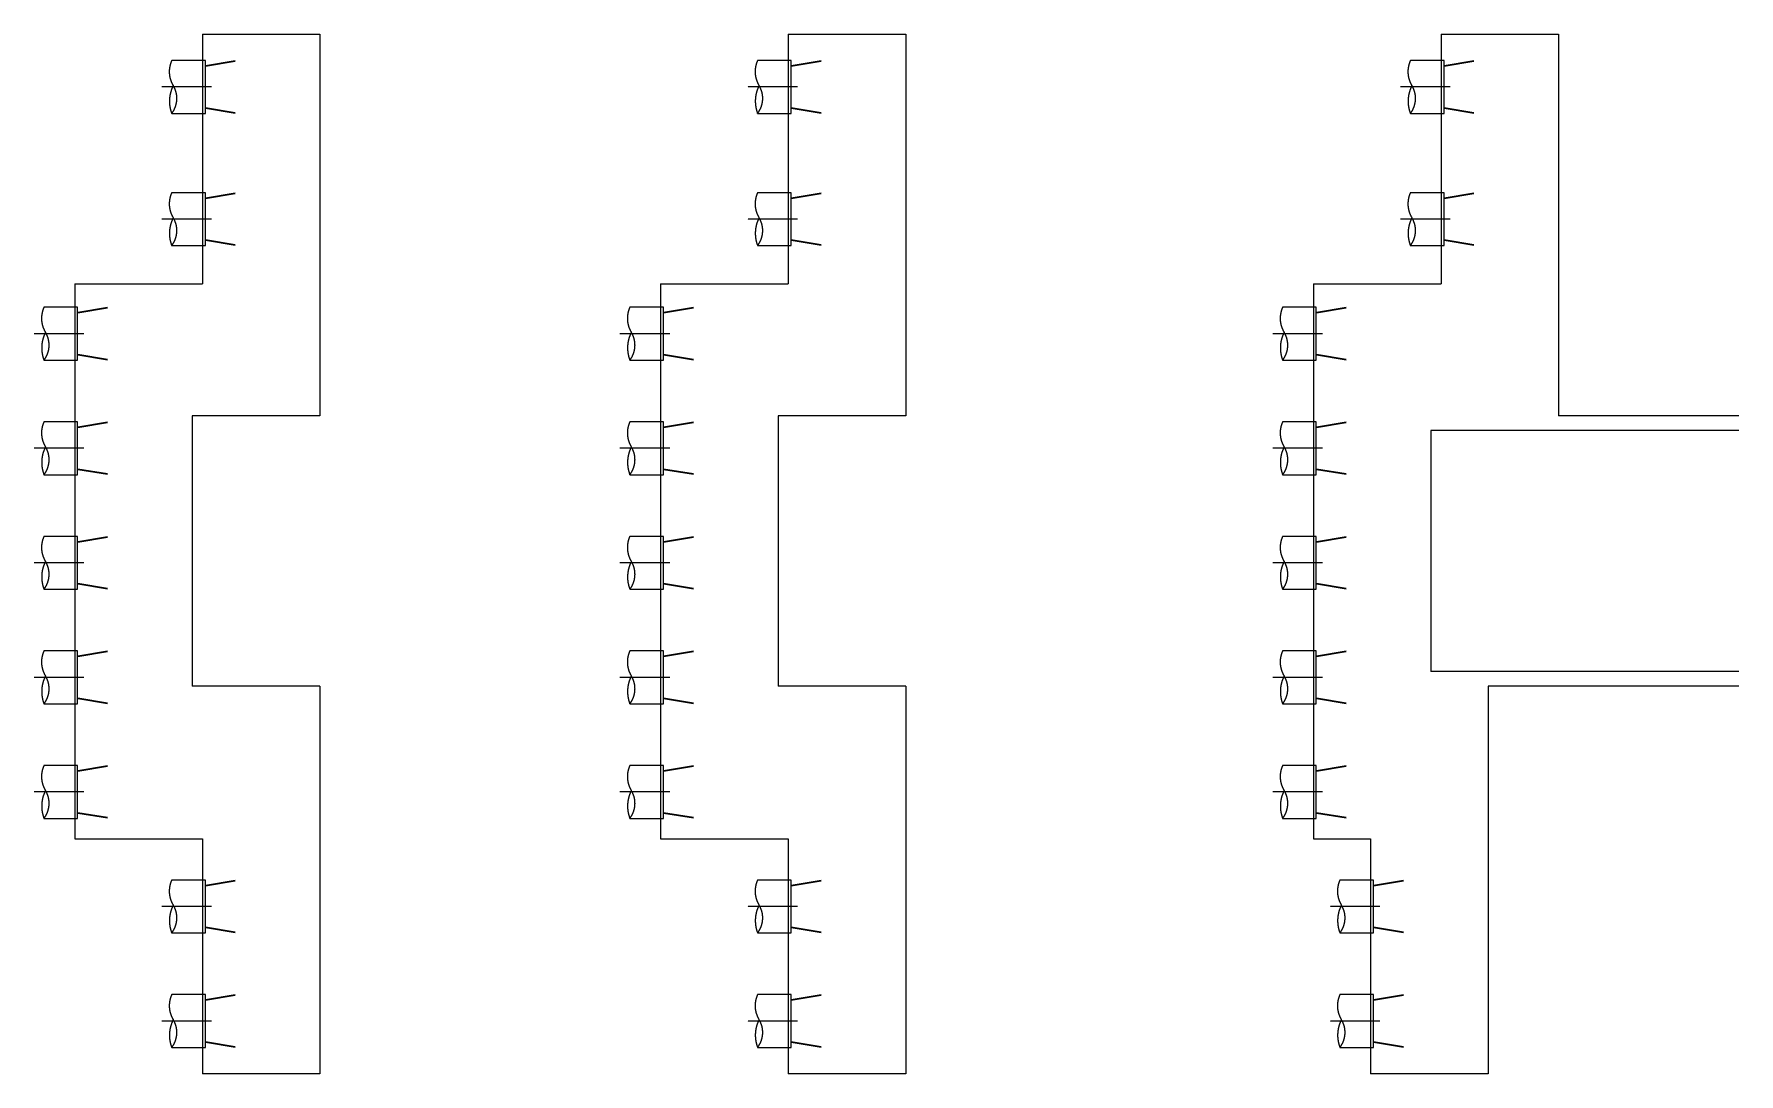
# Model space of a CAD drawing. Header units: millimetres. Extents: x -259680 to 389590, y -106473 to 139263.
# Drawn here: x 307317 to 365370, y 5900 to 41300 of the extents above; entities that cross this region are included whole.
import ezdxf

# ---------------------------------------------------------------- set-up
doc = ezdxf.new("R2010")
doc.units = ezdxf.units.MM
doc.linetypes.add('CENTER2', pattern=[1.125, 0.75, -0.125, 0.125, -0.125])
doc.linetypes.add('HIDDEN', pattern=[9.525, 6.35, -3.175])
doc.layers.get('0').update_dxf_attribs({"lineweight": 20})
for name, color, linetype, lineweight in [('KC-TRUC', 5, 'CENTER2', 18), ('NDC_S_DIM', 1, 'Continuous', 15), ('NDC_S_HATCH MATERIAL', 8, 'Continuous', 13), ('NDC_S_REBAR', 4, 'Continuous', 35)]:
    doc.layers.add(name, color=color, linetype=linetype, lineweight=lineweight)

# ---------------------------------------------------------------- blocks, each defined once
blk = doc.blocks.new('*U211')
at = {"layer": 'KC-TRUC', "ltscale": 30}
blk.add_line((0, 311), (0, -1385), dxfattribs=at)
at = {"layer": 'NDC_S_HATCH MATERIAL', "color": 2, "linetype": 'HIDDEN', "ltscale": 500}
blk.add_lwpolyline([(900, -1049), (900, 98), (-900, 98), (-900, -1049)], dxfattribs=at)
for centre, major_axis, start_param, end_param in [((-521, -233), (-636, 636), 1.921341, 2.912184), ((390, -1697), (-583, 583), -1.452433, -0.227584), ((484, 22), (812, 812), 3.446929, 4.297833)]:
    blk.add_ellipse(centre, major_axis=major_axis, ratio=1, start_param=start_param, end_param=end_param, dxfattribs=at)
at = {"layer": 'NDC_S_REBAR', "linetype": 'HIDDEN', "ltscale": 200}
for p, q in [((-876, 1115), (-707, 100)), ((707, 100), (876, 1115))]:
    blk.add_line(p, q, dxfattribs=at)

msp = doc.modelspace()

# ---------------------------------------------------------------- linework, layer by layer
at = {"layer": 'NDC_S_DIM', "ltscale": 100}
for p, q in [((313050, 41299.8), (313050, 32800)), ((313050, 41299.8), (317050, 41299.8)), ((317050, 41299.8), (317050, 28300)), ((333000, 41299.8), (333000, 32800)), ((333000, 41299.8), (337000, 41299.8)), ((337000, 41299.8), (337000, 28300)), ((355230, 41299.8), (355230, 32800)), ((355230, 41299.8), (359230, 41299.8)), ((359230, 41299.8), (359230, 28300)), ((308700, 32800), (308700, 13900)), ((308700, 32800), (313050, 32800)), ((328650, 32800), (328650, 13900)), ((328650, 32800), (333000, 32800)), ((350880, 32800), (350880, 13900)), ((350880, 32800), (355230, 32800)), ((317050, 28300), (312700, 28300)), ((312700, 28300), (312700, 19100)), ((337000, 28300), (332650, 28300)), ((332650, 28300), (332650, 19100)), ((365370, 28300), (359230, 28300)), ((354880, 27800), (354880, 19600)), ((365370, 27800), (354880, 27800)), ((365370, 19600), (354880, 19600)), ((317050, 19100), (312700, 19100)), ((317050, 19100), (317050, 5899.5)), ((337000, 19100), (332650, 19100)), ((337000, 19100), (337000, 5899.5)), ((365370, 19100), (356830, 19100)), ((356830, 19100), (356830, 5899.5)), ((308700, 13900), (313050, 13900)), ((313050, 13900), (313050, 5899.5)), ((328650, 13900), (333000, 13900)), ((333000, 13900), (333000, 5899.5)), ((350880, 13900), (352830, 13900)), ((352830, 13900), (352830, 5899.5)), ((317050, 5899.5), (313050, 5899.5)), ((337000, 5899.5), (333000, 5899.5)), ((356830, 5899.5), (352830, 5899.5))]:
    msp.add_line(p, q, dxfattribs=at)

# ---------------------------------------------------------------- block references
at = {"rotation": 270}
for p in [(313051.6, 39499.8), (333001.6, 39499.8), (355231.6, 39499.8), (313051.6, 34999.8), (333001.6, 34999.8), (355231.6, 34999.8), (308701.6, 31099.7), (328651.6, 31099.7), (350881.6, 31099.7), (308701.6, 27200.1), (328651.6, 27200.1), (350881.6, 27200.1), (308701.6, 23300), (328651.6, 23300), (350881.6, 23300), (308701.6, 19399.9), (328651.6, 19399.9), (350881.6, 19399.9), (308701.6, 15499.8), (328651.6, 15499.8), (350881.6, 15499.8), (313051.6, 11599.7), (333001.6, 11599.7), (352831.6, 11599.7), (313051.6, 7699.5), (333001.6, 7699.5), (352831.6, 7699.5)]:
    msp.add_blockref('*U211', p, dxfattribs=at)

doc.saveas('drawing.dxf')
